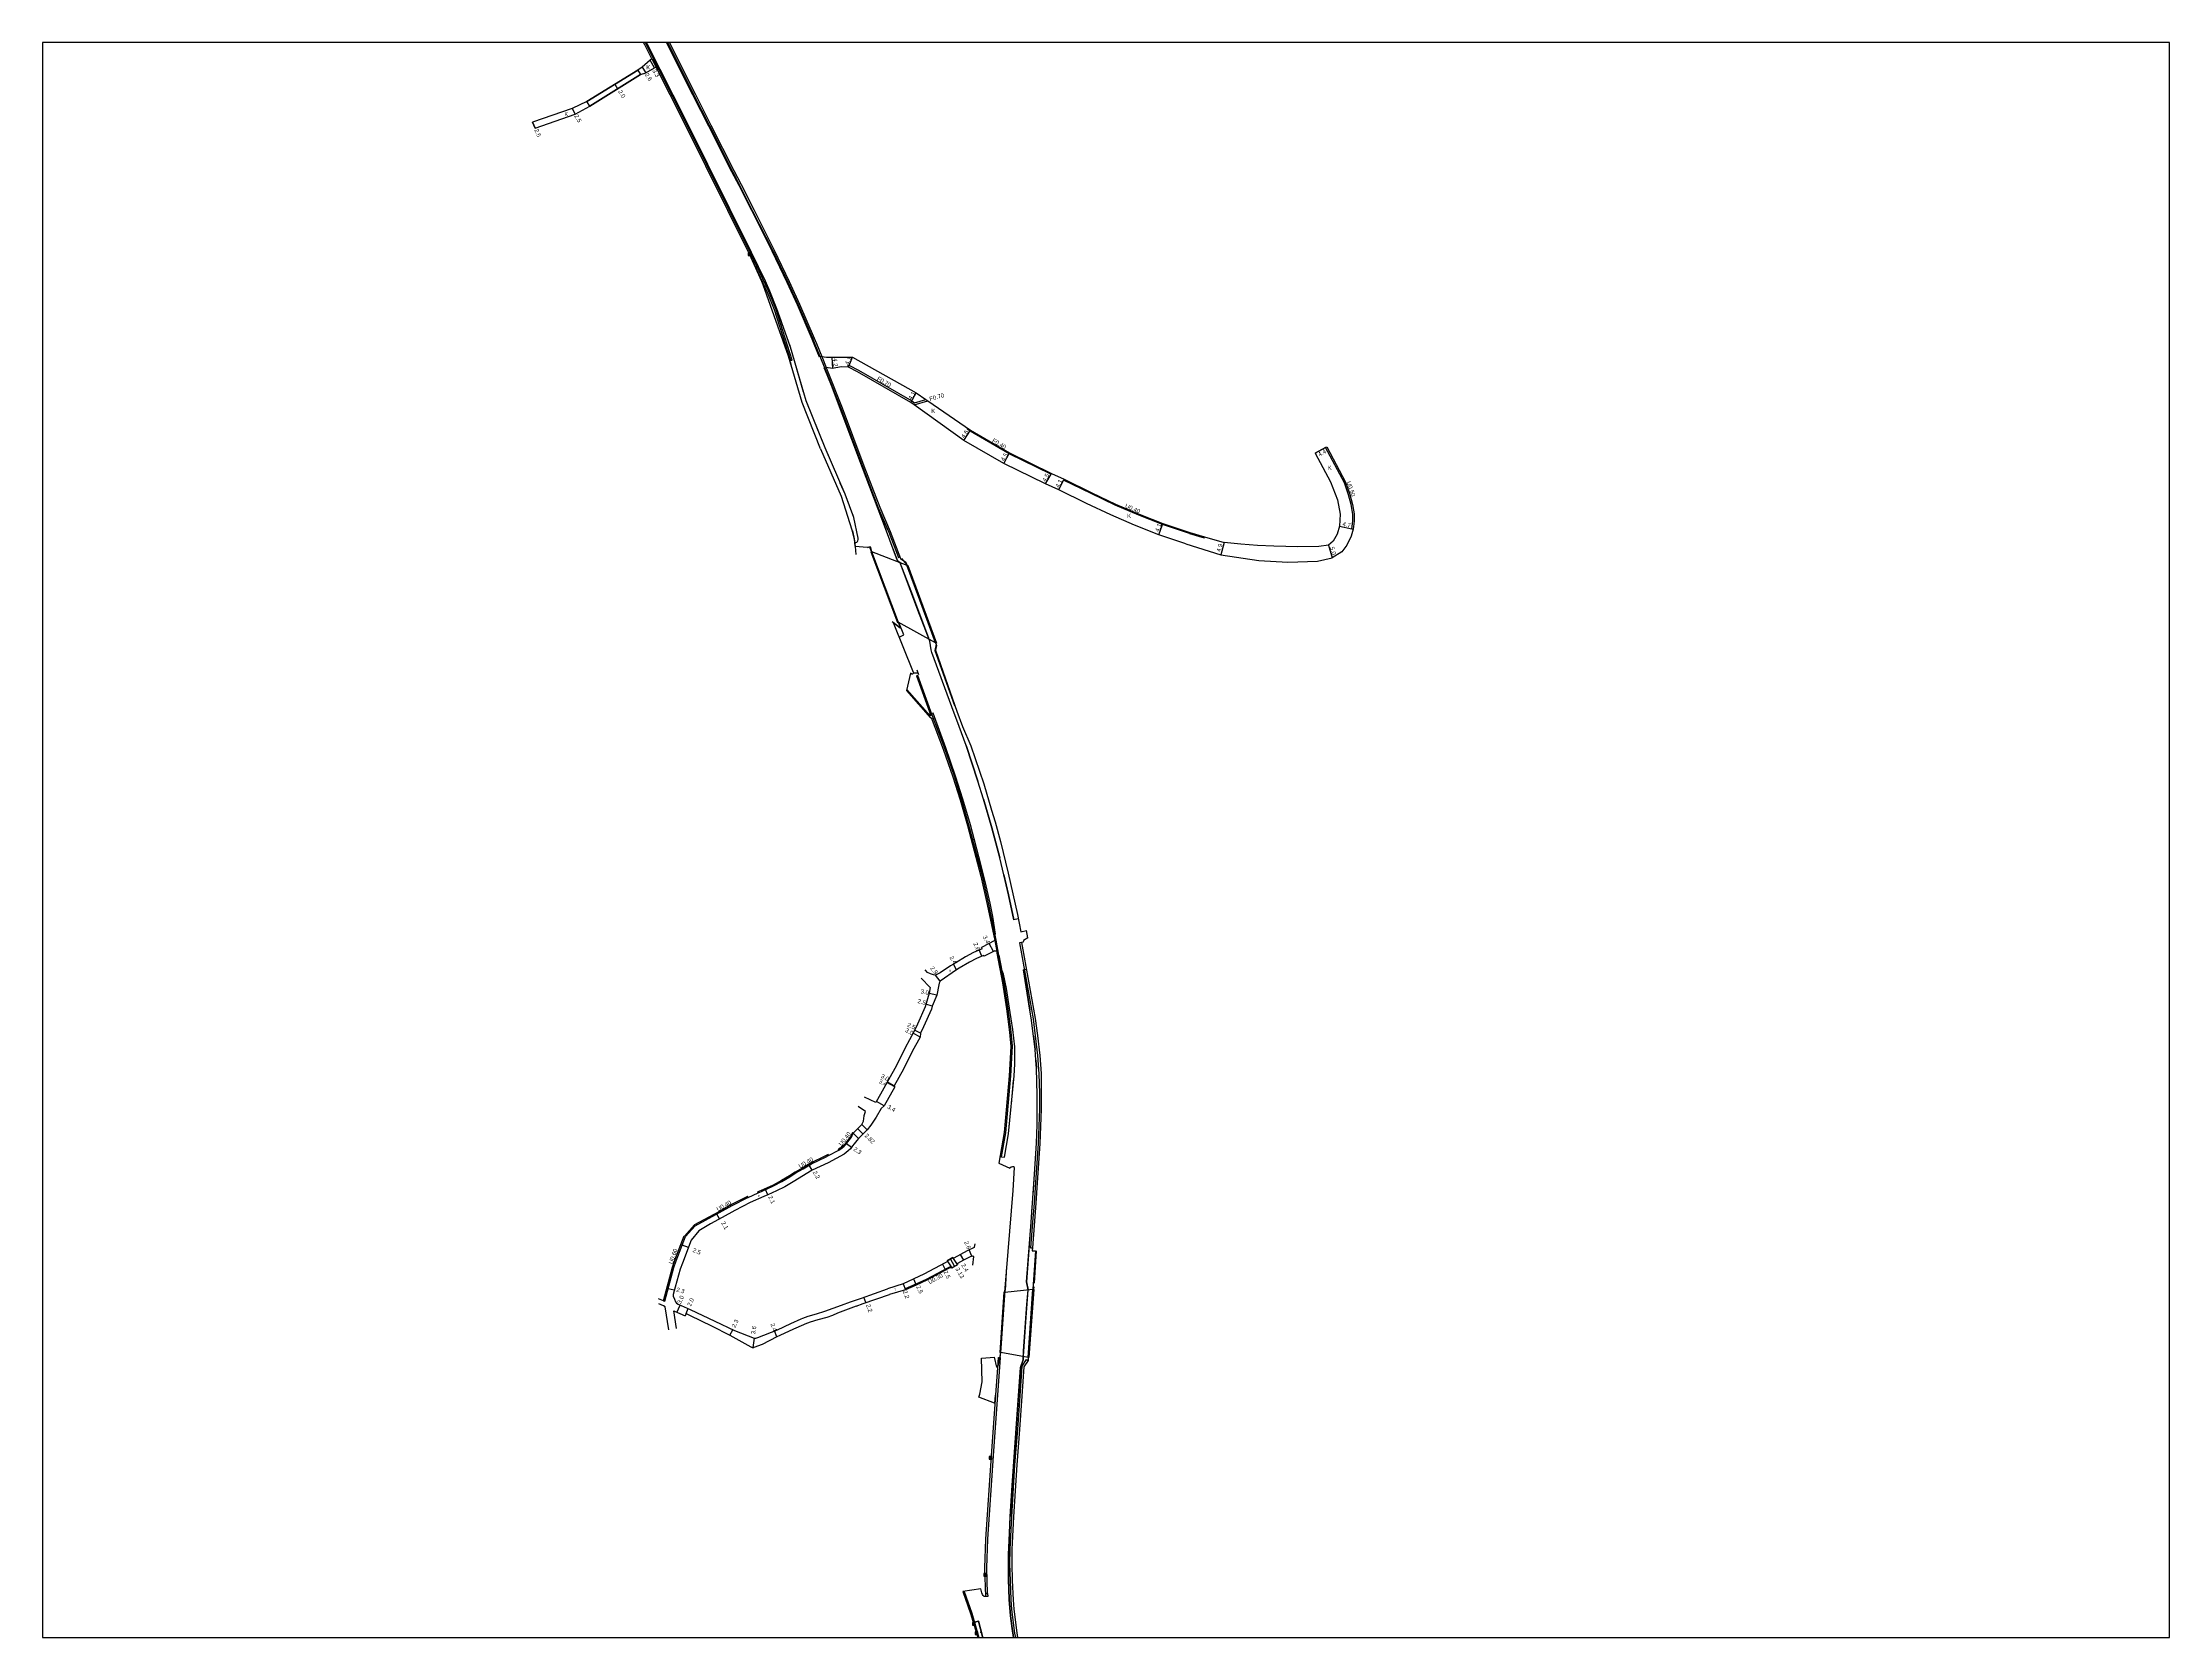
# Model space of a CAD drawing. Header units: metres. Extents: x 0 to 4000, y -99000 to -96000.
# Drawn here: x 800 to 1600, y -98400 to -97800 of the extents above; entities that cross this region are included whole.
import ezdxf

# ---------------------------------------------------------------- set-up
doc = ezdxf.new("R2010")
doc.units = ezdxf.units.M
doc.header["$LTSCALE"] = 2.5
for name, color, linetype in [('その他', 7, 'Continuous'), ('側溝・桝', 7, 'Continuous'), ('図郭', 7, 'Continuous'), ('幅員', 7, 'Continuous'), ('歩道・分離帯・安全施設', 7, 'Continuous'), ('舗装', 7, 'Continuous'), ('道路', 7, 'Continuous')]:
    doc.layers.add(name, color=color, linetype=linetype)
doc.styles.get("Standard").update_dxf_attribs({"font": ''})
doc.styles.add('YOKO_DECO', font='')
doc.styles.get('Standard').set_extended_font_data('@MS PGothic')
doc.styles.get('YOKO_DECO').set_extended_font_data('MS PGothic')

# ---------------------------------------------------------------- blocks, each defined once
blk = doc.blocks.new('910910')
blk.add_lwpolyline([(1, -1), (1, 1), (-1, 1), (-1, -1)], close=True)
for points in [[(-0.8, 0.8), (0.8, -0.8)], [(-0.8, -0.8), (0.8, 0.8)]]:
    blk.add_lwpolyline(points)

msp = doc.modelspace()

# ---------------------------------------------------------------- linework, layer by layer
at = {"layer": '側溝・桝'}
for points in [[(1065.87, -97879.62), (1072.55, -97893.93), (1075.23, -97900.42), (1081.3, -97919.67), (1081.9, -97919.49), (1075.83, -97900.2), (1073.13, -97893.67), (1066.44, -97879.34), (1041.89, -97829.79), (1027.1, -97800.62), (1026.77, -97800)], [(1035.05, -97800), (1043.91, -97817.66), (1044.9, -97819.53), (1050.88, -97831.37), (1059.55, -97848.47), (1062.2, -97853.69), (1066.97, -97863.13), (1074.72, -97878.38), (1080.32, -97890.21), (1084.16, -97898.64), (1089.67, -97911.47), (1090.52, -97913.42), (1094.63, -97923.46), (1100.25, -97937.64), (1108.42, -97959.51), (1114.34, -97974.99), (1118.31, -97984.17), (1121.94, -97993.68), (1122.5, -97993.47)], [(1029.19, -97806.14), (1030.75, -97809.22)], [(1093.08, -97918.13), (1094.77, -97922.26)], [(1103.01, -97922.1), (1103.03, -97921.4)], [(1103.03, -97921.4), (1103.27, -97921.4), (1106.91, -97923.22), (1127.02, -97934.84), (1127.97, -97935.52)], [(1127.84, -97936.29), (1132.96, -97934.82)], [(1127.97, -97935.52), (1132.21, -97934.3)], [(1147.97, -97945.07), (1147.75, -97945.4)], [(1179.26, -97962.42), (1163.58, -97954.75), (1148.85, -97946.16), (1147.75, -97945.4)], [(1282.57, -97952.39), (1283.02, -97952.15), (1290.12, -97965.41), (1291.69, -97970.04), (1292.7, -97973.74), (1293.3, -97977.36), (1293.37, -97980.11), (1292.95, -97983.05)], [(1179.43, -97962.06), (1179.26, -97962.42)], [(1184.23, -97964.24), (1194.66, -97969.34), (1203.63, -97973.62), (1212.46, -97977.43), (1221.36, -97980.91), (1231.48, -97984.3), (1237.08, -97985.93)], [(1160.1, -98219.07), (1160.73, -98219.18), (1162.29, -98210.13), (1164.25, -98188.75), (1164.82, -98177.62), (1164.37, -98172.18), (1163.26, -98163.47), (1161.67, -98153.68), (1159.7, -98143.35), (1158.75, -98137.71), (1155.91, -98124.12), (1153.52, -98113.44), (1148.47, -98094.37), (1145.63, -98084.69), (1142.97, -98076.01), (1139.33, -98065.59), (1134.66, -98053.01), (1129.25, -98038.09), (1128.69, -98038.3), (1134.08, -98053.22), (1133.82, -98053.31), (1125.05, -98043.35)], [(1158.15, -98137.86), (1158.88, -98141.91)], [(1168.25, -98138.59), (1167.43, -98138.74), (1170.08, -98153.29), (1172.57, -98167.3), (1173.39, -98173.64), (1174.23, -98181.09), (1174.73, -98187.92), (1175.02, -98195.18), (1174.97, -98201.19), (1174.47, -98214.14), (1173.44, -98228.88), (1172.92, -98236.6), (1172.41, -98243.79), (1172.3, -98243.78), (1171.62, -98253.39), (1172.36, -98253.45)], [(1155.37, -98383.41), (1155.19, -98373.8), (1155.55, -98363.01), (1157.67, -98331.66), (1160.33, -98294.7), (1160.24, -98294.69)], [(1166.04, -98400), (1165.73, -98398.33), (1164.64, -98389.47), (1164.39, -98385.82), (1164.06, -98378.65), (1163.87, -98372.3), (1163.92, -98366.91), (1164.02, -98364.33), (1164.55, -98354.6), (1165.75, -98335.04), (1166.81, -98321.72), (1167.7, -98309.12), (1168.49, -98297.92), (1170.11, -98295.48), (1170.67, -98295.86)], [(1158.58, -98308.68), (1159.32, -98298.6)], [(1146.71, -98382.66), (1149.56, -98390.86), (1151.7, -98398.22), (1152.2, -98400)]]:
    msp.add_lwpolyline(points, dxfattribs=at)
at = {"layer": '側溝・桝', "flags": 128}
for points, elevation in [([(1099.56, -98216.62), (1100.27, -98216.24), (1100.8, -98215.8), (1101.53, -98215.19), (1102.16, -98214.61), (1102.78, -98213.73), (1103.47, -98212.83), (1104.24, -98211.74), (1104.96, -98210.3)], 87.16), ([(1069.2, -98232.78), (1070.42, -98232.24), (1074.93, -98230.16), (1078.1, -98228.42), (1081.14, -98226.68), (1083.33, -98225.24), (1086.11, -98223.65), (1089.26, -98221.82), (1094.44, -98219.36), (1095.66, -98218.71)], 87.16), ([(1041.84, -98249.21), (1045.5, -98245.11), (1045.5, -98245.11), (1054.59, -98240.19), (1059.36, -98237.53), (1065.29, -98234.51), (1065.46, -98234.43)], 87.16), ([(1034.12, -98273.45), (1037.5, -98260.84), (1038.34, -98258.31), (1041.84, -98249.21)], 87.16), ([(1141.56, -98260.79), (1141.42, -98260.52), (1140.59, -98260.97), (1132.42, -98265.32), (1128.53, -98267.13), (1124.5, -98268.89), (1124.61, -98269.18)], 83.06)]:
    msp.add_lwpolyline(points, dxfattribs=dict(at, elevation=elevation))
msp.add_lwpolyline([(1033.54, -98273.3), (1034.12, -98273.45)], dxfattribs=at)
at = {"layer": '側溝・桝'}
msp.add_lwpolyline([(1155.51, -98384.59), (1154.78, -98384.62), (1154.74, -98383.43), (1155.47, -98383.4)], close=True, dxfattribs=at)
at = {"layer": '図郭'}
msp.add_lwpolyline([(800, -98400), (1600, -98400), (1600, -97800), (800, -97800)], close=True, dxfattribs=at)
at = {"layer": '幅員'}
for points in [[(1030.16, -97809.56), (1028.52, -97806.69)], [(1015.25, -97815.71), (1016.32, -97817.43)], [(1025.48, -97809.24), (1026.87, -97811.44)], [(985.3, -97832.22), (984.32, -97829.92)], [(999.15, -97824.79), (1000.37, -97826.97)], [(1096.9, -97918.37), (1097.14, -97922.57)], [(1103.1, -97922.1), (1104.65, -97918.31)], [(1126.64, -97935.43), (1128.55, -97931.81)], [(1146.56, -97949.67), (1149.07, -97945.82)], [(1161.55, -97958.32), (1163.76, -97954.4)], [(1282.57, -97952.39), (1278.69, -97954.45)], [(1177.29, -97966.01), (1179.51, -97962.1)], [(1182.25, -97968.28), (1184.06, -97964.6)], [(1219.82, -97985.14), (1221.22, -97981.29)], [(1287.88, -97981.91), (1292.46, -97982.98)], [(1244.5, -97988.06), (1243.18, -97992.77)], [(1283.68, -97989.13), (1285.12, -97993.91)]]:
    msp.add_lwpolyline(points, dxfattribs=at)
at = {"layer": '幅員', "flags": 128}
for points, elevation in [([(1153.35, -98143.73), (1152.32, -98141.35)], 87.28), ([(1157.64, -98141.97), (1156.07, -98138.94)], 87.28), ([(1137.68, -98153.13), (1135.9, -98150.84)], 87.28), ([(1143.82, -98148.79), (1142.59, -98146.73)], 87.28), ([(1136.41, -98158.31), (1133.47, -98157.72)], 87.28), ([(1134.65, -98162.49), (1132.26, -98161.79)], 87.28), ([(1130.08, -98174.12), (1127.45, -98172.68)], 87.28), ([(1130.27, -98172.61), (1128.01, -98171.56)], 87.28), ([(1120.57, -98192.89), (1117.61, -98191.23)], 87.52), ([(1120.36, -98192.45), (1117.74, -98190.98)], 87.52), ([(1116.59, -98199.99), (1113.62, -98198.32)], 87.52), ([(1104.24, -98215.65), (1102.36, -98214.33)], 90.56), ([(1108.62, -98210.61), (1106.61, -98208.63)], 87.52), ([(1089.5, -98224.22), (1088.39, -98222.32)], 90.56), ([(1072.82, -98233.45), (1071.94, -98231.54)], 90.56), ([(1054.65, -98242.55), (1053.65, -98240.7)], 90.56), ([(1042.95, -98253.29), (1040.62, -98252.4)], 90.56), ([(1145.17, -98255.94), (1146.34, -98258.04)], 83.06), ([(1149.57, -98256.55), (1148.52, -98254.17)], 83.06), ([(1138.45, -98259.62), (1139.62, -98261.83)], 83.06), ([(1143.03, -98260.32), (1141.47, -98257.6)], 90.72), ([(1037.59, -98269.4), (1035.36, -98268.81)], 90.56), ([(1109.68, -98274.05), (1108.94, -98271.98)], 90.72), ([(1123.73, -98266.94), (1124.61, -98269.18)], 83.06), ([(1127.59, -98265.14), (1128.65, -98267.41)], 83.06), ([(1038.57, -98277.69), (1039.77, -98274.94)], 90.36), ([(1042.06, -98278.12), (1042.86, -98276.29)], 90.36), ([(1058.57, -98286.33), (1059.58, -98284.26)], 90.36), ([(1067.69, -98287.35), (1067.15, -98290.91)], 90.72), ([(1076.2, -98286.9), (1075.31, -98284.67)], 90.72)]:
    msp.add_lwpolyline(points, dxfattribs=dict(at, elevation=elevation))
at = {"layer": '歩道・分離帯・安全施設'}
for points in [[(1105.43, -97988.15), (1105.9, -97988.06), (1106.23, -97987.94), (1106.49, -97987.76), (1106.69, -97987.42), (1106.77, -97986.93), (1106.78, -97986.51), (1105.16, -97978.7), (1101.85, -97969.96), (1094.43, -97952.49), (1087.21, -97934.84), (1082.87, -97919.68), (1081.33, -97914.61), (1076.21, -97900.12), (1073.56, -97893.58), (1071.93, -97889.77), (1066.68, -97879.02), (1042.06, -97829.46), (1027.37, -97800.45), (1027.13, -97800)], [(1105.43, -97988.15), (1105.9, -97988.06), (1106.23, -97987.94), (1106.49, -97987.76), (1106.69, -97987.42), (1106.77, -97986.93), (1106.78, -97986.51), (1105.16, -97978.7), (1101.85, -97969.96), (1094.43, -97952.49), (1087.21, -97934.84), (1082.87, -97919.68), (1081.33, -97914.61), (1076.21, -97900.12), (1073.56, -97893.58), (1071.93, -97889.77), (1066.68, -97879.02), (1042.06, -97829.46), (1027.37, -97800.45), (1027.13, -97800)], [(1034.65, -97800), (1037.94, -97806.49)], [(1090.25, -97913.53), (1089.44, -97911.57), (1083.95, -97898.73), (1080.12, -97890.29), (1074.47, -97878.51), (1066.75, -97863.24), (1061.97, -97853.8), (1059.31, -97848.58), (1050.62, -97831.5), (1044.62, -97819.67), (1043.65, -97817.78), (1034.65, -97800)], [(1089.44, -97911.57), (1083.95, -97898.73), (1080.12, -97890.29), (1074.47, -97878.51), (1066.75, -97863.24), (1061.97, -97853.8), (1059.31, -97848.58), (1050.62, -97831.5), (1044.62, -97819.67), (1043.65, -97817.78), (1034.65, -97800)], [(1030.04, -97805.71), (1027.37, -97800.45), (1027.33, -97800.38)], [(1036.36, -97818.2), (1035.68, -97816.86)], [(1043.81, -97832.98), (1042.06, -97829.46), (1038.17, -97821.79)], [(1052.32, -97850.12), (1046.47, -97838.34)], [(1063.57, -97872.75), (1054.28, -97854.05)], [(1077.83, -97904.7), (1076.21, -97900.12), (1073.56, -97893.58), (1071.93, -97889.77), (1066.68, -97879.02), (1065.6, -97876.83)], [(1093.08, -97918.13), (1092.29, -97918.33), (1090.25, -97913.53), (1089.44, -97911.57)], [(1081.33, -97914.61), (1080.48, -97912.23)], [(1086.25, -97931.47), (1082.87, -97919.68)], [(1093.08, -97918.13), (1092.29, -97918.33), (1090.25, -97913.53)], [(1081.19, -97920.15), (1081.45, -97921.05)], [(1096.74, -97929.06), (1094.5, -97923.55), (1094.05, -97922.5), (1094.77, -97922.26)], [(1096.74, -97929.06), (1094.5, -97923.55), (1094.05, -97922.5), (1094.77, -97922.26)], [(1094.5, -97923.55), (1096.74, -97929.06), (1108.44, -97959.95)], [(1087.79, -97936.24), (1087.21, -97934.84)], [(1166.98, -98129.66), (1165.36, -98129.99), (1163.34, -98120.68), (1161.56, -98113.06), (1160.02, -98106.77), (1157.12, -98095.42), (1153.9, -98084.64), (1151.78, -98077.81), (1147.41, -98064.4), (1144.83, -98057.32), (1142.01, -98049.89), (1134.45, -98029.46), (1134.2, -98028.5), (1133.76, -98025.23), (1129.27, -98013.53), (1122.64, -97995.79), (1121.53, -97994.94), (1117.02, -97982.87), (1108.44, -97959.95), (1096.74, -97929.06)], [(1166.98, -98129.66), (1165.36, -98129.99), (1163.34, -98120.68), (1161.56, -98113.06), (1160.02, -98106.77), (1157.12, -98095.42), (1153.9, -98084.64), (1151.78, -98077.81), (1147.41, -98064.4), (1144.83, -98057.32), (1142.01, -98049.89), (1134.45, -98029.46), (1134.2, -98028.5), (1133.76, -98025.23), (1129.27, -98013.53), (1122.64, -97995.79), (1121.53, -97994.94), (1117.02, -97982.87), (1108.44, -97959.95), (1096.74, -97929.06)], [(1096.39, -97957.1), (1094.43, -97952.49), (1091.14, -97944.45)], [(1103.27, -97973.71), (1101.85, -97969.96), (1100.07, -97965.78)], [(1106.78, -97986.51), (1105.16, -97978.7), (1104.72, -97977.55)], [(1106.08, -97992.6), (1105.72, -97989.6), (1105.35, -97986.67), (1104.76, -97983.73)], [(1114.45, -97976), (1117.02, -97982.87), (1117.46, -97984.04)], [(1110.97, -97989.85), (1110.25, -97990.12)], [(1121.87, -98018.29), (1111.22, -97989.81)], [(1119.73, -97990.12), (1121.53, -97994.94), (1122.64, -97995.79)], [(1133.38, -98024.1), (1126.67, -98006.41), (1122.64, -97995.68)], [(1123.03, -97994.15), (1125.07, -97996.47)], [(1135.94, -98025.86), (1130.74, -98011.81), (1125.15, -97996.6)], [(1122.62, -98020.26), (1119.63, -98017.92)], [(1122.15, -98023.7), (1124, -98022.83), (1122.11, -98018.2), (1121.84, -98018.05)], [(1124, -98022.83), (1122.11, -98018.2)], [(1144.83, -98057.32), (1142.01, -98049.89), (1134.45, -98029.46), (1134.2, -98028.5), (1133.76, -98025.23), (1133.42, -98024.35)], [(1136.1, -98026.3), (1135.6, -98028.76), (1143.02, -98049.42)], [(1129.21, -98037.18), (1127.48, -98037.3)], [(1128.83, -98035.94), (1129.53, -98037.76)], [(1157.66, -98135.54), (1158.47, -98135.37), (1157.45, -98128.76), (1156.39, -98123.81), (1154.54, -98115.59), (1152.97, -98109.18), (1149, -98094.24), (1146.2, -98084.62), (1143.44, -98075.98), (1139.73, -98065.29), (1134.95, -98052.25), (1134.44, -98052.43), (1133.04, -98052.98)], [(1157.66, -98135.54), (1158.47, -98135.37), (1157.45, -98128.76), (1156.39, -98123.81), (1154.54, -98115.59), (1152.97, -98109.18), (1149, -98094.24), (1146.2, -98084.62), (1143.44, -98075.98), (1139.73, -98065.29), (1134.95, -98052.25), (1134.44, -98052.43)], [(1149, -98094.24), (1146.2, -98084.62), (1143.44, -98075.98), (1139.73, -98065.29), (1134.95, -98052.25)], [(1147.41, -98064.4), (1151.78, -98077.81)], [(1153.9, -98084.64), (1157.12, -98095.42), (1160.02, -98106.77)], [(1152.97, -98109.18), (1149, -98094.24)], [(1158.22, -98133.74), (1157.45, -98128.76), (1156.39, -98123.81), (1154.54, -98115.59)], [(1161.56, -98113.06), (1163.34, -98120.68), (1165.36, -98129.99)], [(1160.1, -98219.07), (1160.73, -98219.18), (1161.83, -98219.37), (1163.37, -98210.51), (1165.43, -98188.67), (1165.68, -98184.37), (1165.72, -98177.85), (1164.91, -98171.26), (1163.72, -98163.31), (1162.56, -98155.9), (1161.39, -98150.53), (1160.95, -98149.19), (1159.86, -98143.32), (1159.7, -98143.35), (1159.16, -98143.44)], [(1160.73, -98219.18), (1161.83, -98219.37), (1163.37, -98210.51), (1165.43, -98188.67), (1165.68, -98184.37), (1165.72, -98177.85), (1164.91, -98171.26), (1163.72, -98163.31), (1162.56, -98155.9), (1161.39, -98150.53), (1160.95, -98149.19), (1159.86, -98143.32), (1159.7, -98143.35)], [(1165.68, -98184.37), (1165.72, -98177.85), (1164.91, -98171.26), (1163.72, -98163.31), (1162.56, -98155.9), (1161.39, -98150.53)], [(1165.18, -98400), (1164.69, -98396.63), (1164.11, -98391.82), (1163.64, -98385.72), (1163.29, -98378.13), (1163.34, -98368.82), (1163.66, -98360.77), (1163.98, -98354.5), (1164.74, -98342.77), (1166.47, -98317.73), (1167.83, -98298.43), (1168.82, -98295.51), (1169.01, -98292.11), (1170.23, -98274.76), (1170.67, -98269.22), (1170.09, -98266.21), (1171.83, -98243.8), (1173.12, -98225.77), (1173.85, -98214.1), (1174.07, -98207.15), (1174.13, -98195.81), (1173.9, -98185.99), (1173.66, -98182.81), (1173.33, -98178.83), (1172.72, -98173.85), (1171.8, -98166.94), (1171.35, -98163.98), (1168.92, -98148.78), (1169.25, -98148.72), (1170.06, -98148.57)], [(1165.18, -98400), (1164.69, -98396.63), (1164.11, -98391.82), (1163.64, -98385.72), (1163.29, -98378.13), (1163.34, -98368.82), (1163.66, -98360.77), (1163.98, -98354.5), (1164.74, -98342.77), (1166.47, -98317.73), (1167.83, -98298.43), (1168.82, -98295.51), (1169.01, -98292.11), (1170.23, -98274.76), (1170.67, -98269.22), (1170.09, -98266.21), (1171.83, -98243.8), (1173.12, -98225.77), (1173.85, -98214.1), (1174.07, -98207.15), (1174.13, -98195.81), (1173.9, -98185.99), (1173.66, -98182.81), (1173.33, -98178.83), (1172.72, -98173.85), (1171.8, -98166.94), (1171.35, -98163.98), (1168.92, -98148.78), (1169.25, -98148.72)], [(1168.92, -98148.78), (1171.35, -98163.98)], [(1172.72, -98173.85), (1173.33, -98178.83)], [(1173.66, -98182.81), (1173.9, -98185.99)], [(1164.42, -98199.35), (1165.26, -98190.39)], [(1172.57, -98233.45), (1173.12, -98225.77), (1173.85, -98214.1), (1174.07, -98207.15), (1174.13, -98195.81)], [(1161.83, -98219.37), (1163.37, -98210.51), (1163.75, -98206.5)], [(1171.83, -98243.8), (1172.25, -98238)], [(1171.15, -98252.59), (1170.09, -98266.21), (1170.67, -98269.22)], [(1173.71, -98254.57), (1172.99, -98266.68)], [(1162.62, -98260.47), (1162.02, -98269.29)], [(1161.97, -98269.51), (1160.34, -98292.9)], [(1168.92, -98294.18), (1169.94, -98279.47), (1170.69, -98269.35)], [(1172.68, -98269.04), (1170.85, -98294.57)], [(1172.9, -98269.04), (1172.92, -98268.07)], [(1160.34, -98292.95), (1159.33, -98297.92)], [(1168.88, -98294.46), (1168.82, -98295.51), (1167.83, -98298.43), (1166.47, -98317.73), (1164.74, -98342.77), (1163.98, -98354.5)], [(1163.66, -98360.77), (1163.34, -98368.82), (1163.29, -98378.13), (1163.64, -98385.72), (1164.11, -98391.82), (1164.69, -98396.63), (1165.18, -98400)], [(1150.08, -98394.42), (1150.55, -98394.27), (1152, -98393.87), (1153.53, -98399.6), (1153.63, -98400)], [(1153.63, -98400), (1153.53, -98399.6), (1152, -98393.87), (1150.55, -98394.27)], [(1153.53, -98399.58), (1152, -98393.87)]]:
    msp.add_lwpolyline(points, dxfattribs=at)
for p in [(1081.07, -97914.02, 90.36), (1117.45, -98006.64, 88.9), (1150.45, -98099.79, 87.82), (1152.93, -98398.01, 81.2)]:
    msp.add_point(p, dxfattribs=at)
at = {"layer": '舗装'}
for points in [[(1029.19, -97806.14), (1030.75, -97809.22)], [(1093.08, -97918.13), (1094.77, -97922.26)], [(1111.85, -97991.45), (1125.1, -97996.58)], [(1135.83, -98025.78), (1121.84, -98018.05)], [(1161.98, -98270.1), (1172.54, -98269.01)], [(1170.71, -98294.71), (1160.4, -98292.76)]]:
    msp.add_lwpolyline(points, dxfattribs=at)
at = {"layer": '道路'}
for points in [[(1029.19, -97806.14), (1026.54, -97800.91), (1026.05, -97800)], [(1035.85, -97800), (1044.47, -97817.37), (1045.42, -97819.27), (1051.41, -97831.11), (1060.07, -97848.2), (1062.72, -97853.42), (1067.5, -97862.86), (1075.25, -97878.12), (1080.85, -97889.96), (1084.7, -97898.4), (1090.21, -97911.24), (1091.06, -97913.19), (1093.08, -97918.13), (1094.92, -97918.39), (1096.9, -97918.37)], [(1028.52, -97806.69), (1025.48, -97809.24), (1023.89, -97810.35), (1004.78, -97822.23), (999.15, -97824.79), (984.32, -97829.92)], [(1029.19, -97806.14), (1028.52, -97806.69)], [(985.3, -97832.22), (1000.37, -97826.97), (1005.84, -97823.94), (1024.95, -97812.07), (1026.87, -97811.44), (1030.16, -97809.56)], [(1023.89, -97810.35), (1004.78, -97822.23)], [(1005.84, -97823.94), (1024.95, -97812.07)], [(1030.16, -97809.56), (1030.75, -97809.22)], [(1092.65, -97952.9), (1085.68, -97935.39), (1080.59, -97918.01), (1076.61, -97906.64), (1070.99, -97891.15), (1070.51, -97889.89), (1065.87, -97879.62), (1041.32, -97830.08), (1030.75, -97809.22)], [(984.32, -97829.92), (985.3, -97832.22)], [(1096.9, -97918.37), (1104.65, -97918.31), (1128.55, -97931.81), (1132.21, -97934.3), (1132.96, -97934.82), (1149.07, -97945.82), (1163.76, -97954.4), (1179.51, -97962.1), (1184.23, -97964.24), (1184.06, -97964.6)], [(1097.14, -97922.57), (1094.77, -97922.26), (1095.17, -97923.24), (1100.8, -97937.43), (1108.97, -97959.3), (1114.89, -97974.77), (1118.85, -97983.95), (1122.75, -97994.14), (1124.7, -97995.5), (1125.1, -97996.58), (1129.92, -98009.73), (1135.83, -98025.78), (1136.22, -98026.87), (1135.87, -98028.63), (1139.63, -98039.42), (1143.88, -98051.5), (1146.03, -98057.27), (1149.19, -98064.54), (1154.03, -98078.88), (1156.95, -98088.72), (1158.27, -98093.22), (1160.32, -98100.62), (1163.17, -98112.53), (1166.66, -98128.08), (1167.97, -98134.59)], [(1182.25, -97968.28), (1177.29, -97966.01), (1161.55, -97958.32), (1146.56, -97949.67), (1127.84, -97936.29), (1126.64, -97935.43), (1106.58, -97923.84), (1103.1, -97922.1), (1100.38, -97922.05), (1097.14, -97922.57)], [(1092.65, -97952.9), (1100.4, -97970.65), (1104.37, -97983.35), (1105.25, -97986.72), (1105.44, -97988.26), (1105.57, -97989.47)], [(1278.69, -97954.45), (1284.39, -97965.3), (1287.04, -97972), (1288.02, -97977.37), (1287.88, -97981.91), (1287.01, -97984.89), (1285.45, -97987.57), (1283.68, -97989.13), (1280.03, -97989.59), (1272.11, -97989.69), (1263.07, -97989.45), (1257.01, -97989.2), (1250.71, -97988.65), (1244.5, -97988.06)], [(1278.69, -97954.45), (1282.57, -97952.39)], [(1292.46, -97982.98), (1292.87, -97980.09), (1292.8, -97977.41), (1292.21, -97973.85), (1291.21, -97970.19), (1289.66, -97965.61), (1282.57, -97952.39)], [(1231.36, -97984.68), (1221.22, -97981.29), (1212.31, -97977.8), (1203.46, -97973.98), (1194.48, -97969.7), (1184.06, -97964.6)], [(1230.06, -97988.57), (1219.82, -97985.14), (1210.75, -97981.59), (1201.77, -97977.72), (1192.7, -97973.4), (1182.25, -97968.28)], [(1292.46, -97982.98), (1292.95, -97983.05), (1292.18, -97985.7), (1290.62, -97989.12), (1288.72, -97991.65), (1285.12, -97993.91)], [(1105.57, -97989.47), (1110.26, -97989.87)], [(1110.26, -97989.87), (1111.25, -97989.58), (1111.85, -97991.45), (1121.84, -98018.05), (1122.7, -98020.37), (1119.92, -98018.23)], [(1230.06, -97988.57), (1243.18, -97992.77), (1257.51, -97994.88), (1268.35, -97995.44), (1279.6, -97995.14), (1285.12, -97993.91)], [(1231.36, -97984.68), (1236.96, -97986.31)], [(1236.96, -97986.31), (1237.08, -97985.93), (1244.5, -97988.06)], [(1119.92, -98018.23), (1127.53, -98036.9), (1127.55, -98037.16), (1127.44, -98037.41), (1127.22, -98037.61), (1126.99, -98037.64), (1126.42, -98037.25)], [(1126.42, -98037.25), (1124.96, -98043.76)], [(1124.96, -98043.76), (1133.95, -98054.02), (1134.3, -98053.86), (1138.75, -98065.8), (1142.38, -98076.2), (1145.11, -98084.89), (1147.95, -98094.52), (1152.91, -98113.58), (1155.3, -98124.25), (1158.15, -98137.86)], [(1167.97, -98134.59), (1170.06, -98134.03)], [(1170.59, -98136.76), (1170.06, -98134.03)], [(1159, -98142.57), (1161.03, -98153.79), (1162.63, -98163.57), (1163.73, -98172.24), (1164.18, -98177.63), (1163.6, -98188.71), (1161.65, -98210.05), (1159.66, -98221.61)], [(1168.25, -98138.59), (1170.89, -98153.15), (1173.39, -98167.17), (1174.21, -98173.54), (1175.06, -98181.02), (1175.56, -98187.88), (1175.65, -98195.18), (1175.6, -98201.21), (1175.1, -98214.18), (1174.07, -98228.93), (1173.55, -98236.64), (1172.36, -98253.45), (1172.29, -98254.49), (1173.51, -98254.58), (1172.54, -98269.01), (1170.71, -98294.71), (1170.67, -98295.86), (1169.15, -98298.15), (1168.37, -98309.17), (1167.48, -98321.77), (1166.42, -98335.09), (1165.22, -98354.64), (1164.72, -98364.36), (1164.62, -98366.92), (1164.57, -98372.29), (1164.76, -98378.62), (1165.08, -98385.78), (1165.34, -98389.4), (1166.42, -98398.22), (1166.75, -98400)], [(1170.59, -98136.76), (1169, -98137.85), (1168.81, -98138.49), (1168.25, -98138.59)], [(1159.66, -98221.61), (1163.89, -98223.47)], [(1161.98, -98270.1), (1165.14, -98231.8), (1165.57, -98223.19), (1165.21, -98222.98), (1164.78, -98222.96), (1164.37, -98223.13), (1163.89, -98223.47)], [(1159.32, -98298.6), (1159.61, -98294.67), (1160.24, -98294.69), (1160.4, -98292.76), (1161.98, -98270.1)], [(1152.19, -98309.65), (1152.57, -98308.5), (1153.47, -98303.78), (1153.22, -98294.92)], [(1153.22, -98294.92), (1158.07, -98294.56)], [(1159.32, -98298.6), (1158.88, -98298.27), (1158.07, -98294.56)], [(1158, -98311.84), (1152.19, -98309.65)], [(1154.78, -98384.62), (1154.4, -98373.79), (1154.77, -98362.97), (1156.89, -98331.61), (1158.58, -98308.68)], [(1158.58, -98308.68), (1158.26, -98308.91), (1158, -98311.84)], [(1152.88, -98381.7), (1146.12, -98382.75)], [(1146.12, -98382.75), (1149.04, -98391.03), (1151.29, -98398.36), (1151.73, -98400)], [(1154.78, -98384.62), (1154.49, -98384.65), (1154.15, -98384.58), (1153.78, -98384.27), (1153.53, -98383.89), (1153.25, -98383.27), (1152.88, -98381.7)]]:
    msp.add_lwpolyline(points, dxfattribs=at)
for points in [[(1004.78, -97822.23), (1023.89, -97810.35), (1024.95, -97812.07), (1005.84, -97823.94)], [(1121.84, -98018.05), (1111.85, -97991.45), (1111.55, -97991.56), (1121.54, -98018.17)], [(1125.1, -97996.58), (1129.92, -98009.73), (1135.83, -98025.78), (1121.84, -98018.05), (1111.85, -97991.45)], [(1125.52, -97996.7), (1130.26, -98009.61), (1136.25, -98025.9), (1135.83, -98025.78), (1129.92, -98009.73), (1125.1, -97996.58)], [(1160.02, -98292.74), (1160.4, -98292.76), (1161.98, -98270.1), (1161.61, -98270.08)], [(1160.4, -98292.76), (1161.98, -98270.1), (1172.54, -98269.01), (1170.71, -98294.71)], [(1170.71, -98294.71), (1172.54, -98269.01), (1172.82, -98269.04), (1171, -98294.73)]]:
    msp.add_lwpolyline(points, close=True, dxfattribs=at)
at = {"layer": '道路', "flags": 128}
for points, elevation in [([(1153.97, -98143.47), (1151.24, -98144.64), (1148.6, -98146.01), (1144.79, -98148.21), (1143.82, -98148.79), (1137.68, -98153.13)], 88.24), ([(1153.41, -98140.88), (1150.11, -98142.3), (1147.13, -98143.89), (1143.55, -98146.15)], 88.24), ([(1158.15, -98137.86), (1153.19, -98140.44)], 88.27), ([(1153.41, -98140.88), (1153.19, -98140.44)], 88.19), ([(1154.17, -98143.76), (1153.97, -98143.47)], 88.27), ([(1158.2, -98141.67), (1154.17, -98143.76)], 88.27), ([(1158.2, -98141.67), (1158.48, -98141.65), (1158.66, -98141.71), (1158.88, -98141.91)], 88.27), ([(1158.88, -98141.91), (1159, -98142.57)], 88.27), ([(1135.9, -98150.84), (1135.66, -98150.8), (1135.12, -98150.67), (1134.03, -98150.34), (1132.91, -98149.8), (1131.94, -98148.83)], 89.88), ([(1143.55, -98146.15), (1141.57, -98147.34), (1137.62, -98150.01), (1135.9, -98150.84)], 89.88), ([(1133.91, -98155.5), (1133.49, -98157.59), (1131.98, -98162.74), (1129.08, -98169.25), (1127.7, -98172.21), (1124.42, -98178.2), (1121.21, -98184.81), (1113.4, -98198.71)], 90.71), ([(1130.42, -98152), (1133.91, -98155.5)], 90.71), ([(1137.17, -98154.51), (1137.17, -98154.51), (1136.41, -98158.31), (1134.65, -98162.49)], 90.71), ([(1137.68, -98153.13), (1137.28, -98153.8), (1137.17, -98154.51)], 89.88), ([(1134.65, -98162.49), (1134.33, -98163.61), (1131.35, -98170.28), (1130.27, -98172.61)], 90.71), ([(1130.08, -98174.12), (1127.09, -98179.58), (1123.87, -98186.2), (1120.36, -98192.45)], 90.71), ([(1130.27, -98172.61), (1130.08, -98174.12)], 90.71), ([(1113.4, -98198.71), (1109.14, -98196.69)], 90.71), ([(1116.59, -98199.99), (1115.49, -98201.04), (1113.54, -98204.3), (1111.55, -98207.22), (1110.21, -98209)], 90.71), ([(1120.57, -98192.89), (1116.59, -98199.99)], 90.71), ([(1120.57, -98192.89), (1120.36, -98192.45)], 90.71), ([(1108.21, -98207.02), (1104.96, -98210.3)], 90.45), ([(1108.21, -98207.02), (1104.96, -98210.3)], 90.45), ([(1109.54, -98202.13), (1106.76, -98200.26)], 90.15), ([(1108.21, -98207.02), (1108.76, -98205.73), (1109.03, -98203.8), (1109.06, -98203.61), (1109.54, -98202.13)], 90.15), ([(1106.96, -98212.28), (1106.32, -98213.05), (1105.26, -98214.33), (1104.63, -98215.08), (1103.9, -98216.13), (1103.04, -98216.93), (1102.27, -98217.57), (1101.56, -98218.16), (1095.48, -98221.41), (1089.5, -98224.22), (1087.26, -98225.64), (1084.53, -98227.2), (1082.35, -98228.64), (1079.22, -98230.42), (1076.09, -98231.96), (1072.82, -98233.45), (1072.82, -98233.45), (1071.29, -98234.15), (1066.19, -98236.41), (1060.35, -98239.38), (1055.6, -98242.03), (1051.18, -98244.43), (1051.18, -98244.43), (1046.84, -98247.05), (1044.01, -98250.54), (1040.7, -98259.15), (1039.86, -98261.51), (1037.89, -98268.28), (1037.16, -98270.99)], 90.45), ([(1104.62, -98210.07), (1103.9, -98211.53), (1103.15, -98212.59), (1102.45, -98213.49), (1101.86, -98214.35), (1101.26, -98214.89), (1100.54, -98215.49), (1100.05, -98215.91), (1099.37, -98216.27)], 90.45), ([(1104.62, -98210.07), (1104.96, -98210.3)], 90.45), ([(1110.21, -98209), (1106.96, -98212.28)], 90.45), ([(1110.21, -98209), (1106.96, -98212.28)], 90.45), ([(1095.47, -98218.36), (1094.26, -98219), (1089.07, -98221.46), (1085.91, -98223.3), (1083.12, -98224.9), (1080.93, -98226.33), (1077.9, -98228.07), (1074.75, -98229.81), (1070.26, -98231.87), (1069.06, -98232.4)], 90.45), ([(1095.47, -98218.36), (1095.66, -98218.71)], 90.45), ([(1095.66, -98218.71), (1099.56, -98216.62)], 87.16), ([(1099.56, -98216.62), (1099.37, -98216.27)], 90.45), ([(1065.3, -98234.07), (1065.3, -98234.07), (1065.12, -98234.15), (1059.17, -98237.18), (1054.4, -98239.84), (1045.25, -98244.8)], 90.45), ([(1065.3, -98234.07), (1065.46, -98234.43)], 90.19), ([(1065.46, -98234.43), (1069.2, -98232.78)], 87.16), ([(1069.2, -98232.78), (1069.06, -98232.4)], 90.45), ([(1041.49, -98249), (1045.25, -98244.8)], 87.16), ([(1033.54, -98273.3), (1036.92, -98260.67), (1037.78, -98258.1), (1041.32, -98248.9)], 87.16), ([(1041.49, -98249), (1041.32, -98248.9)], 87.16), ([(1150.46, -98253.31), (1147.72, -98254.53), (1142.75, -98257.29)], 83.06), ([(1150.65, -98251.87), (1150.47, -98253.23), (1150.46, -98253.31)], 83.24), ([(1140.33, -98258.61), (1139.55, -98259.04), (1131.44, -98263.35), (1123.73, -98266.94), (1117.86, -98268.82)], 83.06), ([(1141.56, -98260.79), (1140.74, -98261.24), (1132.56, -98265.58), (1128.65, -98267.41), (1124.61, -98269.18), (1118.53, -98270.92)], 83.06), ([(1140.26, -98258.3), (1142.45, -98257.04)], 84.19), ([(1140.26, -98258.3), (1142.45, -98257.04)], 84.19), ([(1140.26, -98258.3), (1140.33, -98258.61)], 84.19), ([(1141.56, -98260.79), (1141.96, -98260.93)], 84.19), ([(1141.96, -98260.93), (1144.16, -98259.67)], 84.19), ([(1141.96, -98260.93), (1144.16, -98259.67)], 84.19), ([(1142.45, -98257.04), (1142.75, -98257.29)], 84.19), ([(1149.67, -98256.51), (1148.88, -98256.86), (1146.34, -98258.04), (1146.34, -98258.04), (1144.09, -98259.29)], 83.06), ([(1144.09, -98259.29), (1144.16, -98259.67)], 84.19), ([(1149.67, -98256.51), (1149.95, -98256.47), (1150.05, -98256.54), (1150.12, -98256.66)], 83.06), ([(1150.12, -98256.66), (1149.79, -98259.89)], 83.24), ([(1037.16, -98270.99), (1037.26, -98271.6), (1037.66, -98272.71), (1038.13, -98273.73), (1038.44, -98274.28), (1039.04, -98274.62), (1043.62, -98276.62), (1052.85, -98281), (1060.21, -98284.57), (1067.69, -98287.35), (1067.69, -98287.35), (1068.32, -98287.37), (1069.05, -98287.18)], 87.16), ([(1069.05, -98287.18), (1076.42, -98284.23), (1081.49, -98281.89), (1085.31, -98280.13), (1085.93, -98279.91), (1087.99, -98279.16), (1091.11, -98278.19), (1094.23, -98277.3), (1097.41, -98276.17), (1100.55, -98275.02), (1103.94, -98273.74), (1107.98, -98272.32), (1117.86, -98268.82)], 83.91), ([(1106.03, -98275.34), (1108.71, -98274.39), (1118.53, -98270.92)], 83.91), ([(1033.54, -98273.3), (1031.73, -98272.65)], 87.48), ([(1035.53, -98284.21), (1034.16, -98275.68), (1033.62, -98275.24), (1031.77, -98274.45)], 87.48), ([(1038.5, -98283.73), (1037.43, -98277.16)], 87.48), ([(1037.43, -98277.16), (1037.7, -98277.31), (1041.67, -98279.04)], 87.16), ([(1042.06, -98278.12), (1041.67, -98279.04)], 86.53), ([(1042.06, -98278.12), (1043.55, -98278.83), (1051.6, -98282.78), (1058.57, -98286.33), (1066.45, -98290.71)], 87.16), ([(1106.03, -98275.34), (1099.03, -98278.03), (1097.07, -98278.84), (1097.07, -98278.84), (1094.96, -98279.59), (1091.62, -98280.55), (1088.75, -98281.43), (1086.76, -98282.16), (1086.23, -98282.36), (1082.49, -98284.07), (1077.36, -98286.43), (1076.2, -98286.9), (1076.2, -98286.9), (1070.71, -98289.74), (1067.49, -98290.93)], 83.91), ([(1066.45, -98290.71), (1066.95, -98290.9), (1067.49, -98290.93)], 87.16)]:
    msp.add_lwpolyline(points, dxfattribs=dict(at, elevation=elevation))
for points in [[(1106.96, -98212.28), (1110.21, -98209), (1108.21, -98207.02), (1104.96, -98210.3)], [(1141.96, -98260.93), (1144.16, -98259.67), (1142.45, -98257.04), (1140.26, -98258.3)]]:
    msp.add_lwpolyline(points, close=True, dxfattribs=at)

# ---------------------------------------------------------------- block references
at = {"layer": 'その他', "xscale": 0.5, "yscale": 0.5, "zscale": 0.5}
for p in [(1065.87, -97879.64, 90.29), (1156.59, -98332.46, 82.25), (1154.49, -98376.42, 81.33), (1150.23, -98394.9, 80.62), (1151.28, -98398.34, 80.62)]:
    msp.add_blockref('910910', p, dxfattribs=at)

# ---------------------------------------------------------------- texts
at = {"layer": '側溝・桝'}
for s, rotation, p in [('F0.70', 329.96569, (1113.69, -97926.9)), ('F0.70', 16.05961, (1133.84, -97934.92)), ('F0.40', 329.72563, (1156.99, -97950.18)), ('U0.50', 288.78313, (1290.45, -97965.38)), ('U0.40', 336.67711, (1207.01, -97974.89)), ('U0.40', 52.38211, (1100.58, -98215.25)), ('U0.40', 29.81591, (1084.97, -98223.55)), ('U0.40', 29.17486, (1054.08, -98239.73)), ('U0.60', 71.51021, (1037, -98259.66)), ('U0.30', 27.99066, (1133.61, -98267.12))]:
    msp.add_text(s, height=1.6, rotation=rotation, dxfattribs=at).set_placement(p)
at = {"layer": '幅員'}
for s, rotation, p in [('2.6', 302.21334, (1026.42, -97812.05)), ('3.3', 299.79656, (1029.27, -97810.59)), ('2.0', 301.85908, (1016.41, -97818.46)), ('2.5', 299.18877, (999.94, -97827.59)), ('2.5', 293.05713, (984.94, -97832.9)), ('4.2', 273.25559, (1097.32, -97918.84)), ('4.1', 67.74211, (1103.18, -97921.44)), ('4.1', 62.21457, (1126.92, -97934.52)), ('4.6', 56.9208, (1146.69, -97949.02)), ('4.5', 60.56693, (1161.68, -97957.66)), ('4.4', 27.95684, (1280.27, -97955.76)), ('4.5', 60.40484, (1177.24, -97965.4)), ('4.1', 63.92191, (1182.31, -97967.61)), ('4.1', 70.04076, (1219.89, -97984.2)), ('4.7', 346.83635, (1288.82, -97981.81)), ('4.9', 74.40955, (1243.03, -97991.74)), ('5.0', 286.81311, (1284.22, -97989.96)), ('3.4', 297.43694, (1153.61, -98136.45, 87.28)), ('2.4', 300.98076, (1141.09, -98144.19, 87.28)), ('2.6', 293.37274, (1150.05, -98138.98, 87.28)), ('2.9', 307.8676, (1133.78, -98148.3, 87.28)), ('2.5', 343.58999, (1129.02, -98161.25, 87.28)), ('3.0', 348.6585, (1130.19, -98157.65, 87.28)), ('3.0', 331.27111, (1124.29, -98172.05, 87.28)), ('2.5', 335.11341, (1125.06, -98170.06, 87.28)), ('3.4', 330.68043, (1114.33, -98191.28, 87.52)), ('3.0', 330.68043, (1115.13, -98189.28, 87.52)), ('3.4', 330.68043, (1117.58, -98200.87, 87.52)), ('2.3', 325.22096, (1104.81, -98216.65, 90.56)), ('2.82', 315.25622, (1109.07, -98211.39, 87.52)), ('2.2', 300.14885, (1089.63, -98225.01, 90.56)), ('2.1', 294.72994, (1072.91, -98234.22, 90.56)), ('2.1', 298.43163, (1055.2, -98244, 90.56)), ('2.5', 338.97661, (1044.39, -98254.92, 90.56)), ('2.6', 293.37274, (1146.6, -98251.3, 87.28)), ('2.5', 295.01038, (1138.85, -98262.42, 90.72)), ('3.13', 299.75691, (1143.28, -98261.37, 90.72)), ('2.4', 300.98076, (1145.5, -98259.96, 87.28)), ('2.3', 345.0124, (1038.24, -98269.81, 90.56)), ('3.0', 66.40602, (1040.12, -98274.62, 90.36)), ('2.2', 289.49311, (1123.58, -98269.77, 90.72)), ('2.5', 295.01038, (1128.56, -98268.05, 90.72)), ('2.0', 66.40602, (1043.87, -98275.57, 90.36)), ('2.2', 289.49311, (1109.71, -98274.92, 90.72)), ('2.3', 64.09907, (1060.51, -98283.64, 90.36)), ('3.6', 81.29047, (1068.03, -98286.04, 90.72)), ('2.4', 291.85523, (1073.75, -98282.17, 90.72))]:
    msp.add_text(s, height=1.6, rotation=rotation, dxfattribs=at).set_placement(p)
at = {"layer": '舗装'}
for p in [(1027.08, -97810.11), (996.27, -97827.7), (1134.29, -97939.36), (1283.39, -97960.75), (1207.95, -97978.89)]:
    msp.add_text('K', height=1.6, dxfattribs=at).set_placement(p)
at = {"layer": '舗装', "style": 'YOKO_DECO'}
for p in [(1141.11, -98149.48, 87.65), (1069.16, -98234.26, 87.65), (1120.26, -98269.43, 87.65)]:
    msp.add_text('B', height=0.75, dxfattribs=at).set_placement(p)

doc.saveas('drawing.dxf')
